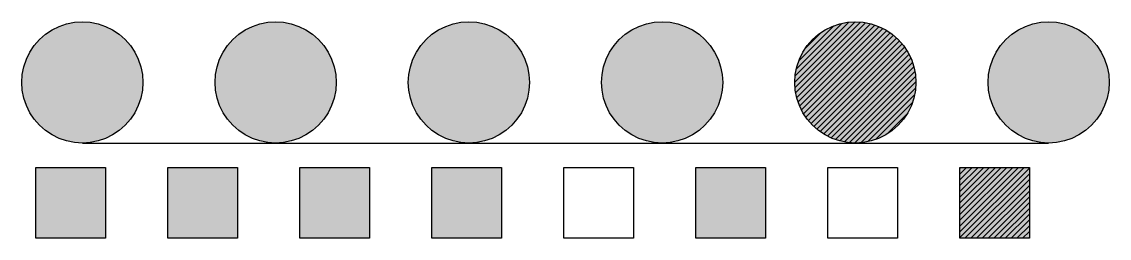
# Model space of a CAD drawing. Header units: millimetres. Extents: x -153298 to 620751, y -313239 to 250031.
# Drawn here: x 303048 to 620751, y -100983 to -37769 of the extents above; entities that cross this region are included whole.
import ezdxf

# ---------------------------------------------------------------- set-up
doc = ezdxf.new("R2010")
doc.units = ezdxf.units.MM
doc.set_wipeout_variables(frame=1)
for name, color, linetype in [('000 - CONCRETE_COL_CUT_COLOR_1', 7, 'Continuous'), ('000 - CONCRETE_COL_CUT_COLOR_5', 7, 'Continuous'), ('000 - CONCRETE_COL_HATCH_', 7, 'Continuous'), ('000 - CONCRETE_COL_WIPEOUT_', 7, 'Continuous'), ('000 - EXISTING_PRECAST_CUT_COLOR_4', 7, 'Continuous'), ('000 - EXISTING_PRECAST_HATCH_', 7, 'Continuous')]:
    doc.layers.add(name, color=color, linetype=linetype)
pattern_1 = [(50, (40589.9916, -1800810.8435), (7.28738676, -0.637563422), [0.762, -8.382]), (355, (40589.9916, -1800810.8435), (-1.409736857, 7.64227381), [0.6096, -6.705623367]), (100.4514447, (40590.599, -1800810.897), (5.877649884, 7.004710076), [0.647600352, -7.123609784]), (46.1842, (40589.992, -1800808.8115), (10.843161636, -1.681693117), [1.143, -12.573]), (96.6355576, (40590.895, -1800808.952), (9.49616536, 9.897044984), [0.971400926, -10.685424326]), (351.1841512, (40589.992, -1800808.812), (9.49616536, 9.89704498), [0.91439868, -10.05838928]), (21, (40591.0076, -1800809.3195), (6.06457565, -4.090607927), [0.762, -8.382]), (326, (40591.0076, -1800809.3195), (2.472081134, 7.367518645), [0.6096, -6.7056]), (71.451445, (40591.513, -1800809.6604), (8.53665677, 3.276910755), [0.647600352, -7.123597504]), (37.5, (40589.9916, -1800810.8435), (0.12354413, 3.382201555), [0, -6.62432, 0, -6.8072, 0, -6.731]), (7.5, (40589.9916, -1800810.8435), (2.6727865004, 4.007222993), [0, -3.88112, 0, -6.47192, 0, -2.5654]), (327.5, (40587.726, -1800810.8435), (5.4236238067, -0.2291497597), [0, -2.54, 0, -7.9248, 0, -10.5156]), (317.5, (40586.71, -1800810.8435), (5.925167255, 1.017059641), [0, -3.302, 0, -5.26288, 0, -7.4676])]

# ---------------------------------------------------------------- blocks, each defined once
blk = doc.blocks.new('*U6084')
at = {"layer": '000 - CONCRETE_COL_HATCH_'}
h = blk.add_hatch(dxfattribs=at)
h.set_pattern_fill('EARTH', scale=0.5, angle=45)
h.set_pattern_definition([(45, (40589.9916, -1800810.8435), (0, 4.4901280605), [3.175, -3.175]), (45, (40589.1497, -1800810.0016), (0, 4.4901280605), [3.175, -3.175]), (45, (40588.3078, -1800809.1597), (0, 4.4901280605), [3.175, -3.175]), (135, (40588.3078, -1800808.5985), (-4.4901280605, 0), [3.175, -3.175]), (135, (40589.1497, -1800807.7566), (-4.4901280605, 0), [3.175, -3.175]), (135, (40589.9916, -1800806.9147), (-4.4901280605, 0), [3.175, -3.175])])
h.paths.add_polyline_path([(0, 0), (20295, 0), (20295, -20676), (0, -20676)])
at = {"layer": '000 - CONCRETE_COL_CUT_COLOR_1', "color": 7}
blk.add_lwpolyline([(0, 0), (20295, 0), (20295, -20676), (0, -20676), (0, -20676), (0, -20676), (0, -20676), (0, -20676), (0, -20676), (0, -20676), (0, -20676), (0, -20676), (0, -20676), (0, -20676), (0, -20676), (0, -20676), (0, -20676), (0, -20676), (0, -20676), (0, -20676), (0, -20676), (0, -20676), (0, -20676), (0, -20676), (0, -20676), (0, -20676), (0, -20676), (0, -20676), (0, -20676), (0, -20676), (0, -20676), (0, -20676), (0, -20676), (0, -20676), (0, -20676), (0, -20676), (0, -20676), (0, -20676), (0, -20676), (0, -20676), (0, -20676), (0, -20676), (0, -20676), (0, -20676), (0, -20676), (0, -20676), (0, -20676), (0, -20676)], close=True, dxfattribs=at)
blk = doc.blocks.new('*U6085')
at = {"layer": '000 - CONCRETE_COL_HATCH_'}
h = blk.add_hatch(dxfattribs=at)
h.set_pattern_fill('AR-CONC', scale=0.04)
h.set_pattern_definition(pattern_1)
h.paths.add_polyline_path([(0, 0), (20295, 0), (20295, -20676), (0, -20676)])
at = {"layer": '000 - CONCRETE_COL_CUT_COLOR_1', "color": 7, "lineweight": -2}
blk.add_lwpolyline([(0, 0), (20295, 0), (20295, -20676), (0, -20676), (0, -20676), (0, -20676), (0, -20676), (0, -20676), (0, -20676), (0, -20676), (0, -20676), (0, -20676), (0, -20676), (0, -20676), (0, -20676), (0, -20676), (0, -20676), (0, -20676), (0, -20676), (0, -20676), (0, -20676), (0, -20676), (0, -20676), (0, -20676), (0, -20676), (0, -20676), (0, -20676), (0, -20676), (0, -20676), (0, -20676), (0, -20676), (0, -20676), (0, -20676), (0, -20676), (0, -20676), (0, -20676), (0, -20676), (0, -20676), (0, -20676), (0, -20676), (0, -20676), (0, -20676), (0, -20676), (0, -20676), (0, -20676), (0, -20676), (0, -20676), (0, -20676)], close=True, dxfattribs=at)
blk = doc.blocks.new('*U6086')
at = {"layer": '000 - CONCRETE_COL_HATCH_'}
h = blk.add_hatch(dxfattribs=at)
h.set_pattern_fill('ANSI31', scale=0.25)
h.set_pattern_definition([(45, (40589.9916, -1800810.8435), (-0.56126600757, 0.56126600757), [])])
h.paths.add_polyline_path([(0, 0), (20295, 0), (20295, -20676), (0, -20676)])
at = {"layer": '000 - CONCRETE_COL_CUT_COLOR_1', "color": 7}
blk.add_lwpolyline([(0, 0), (20295, 0), (20295, -20676), (0, -20676), (0, -20676), (0, -20676), (0, -20676), (0, -20676), (0, -20676), (0, -20676), (0, -20676), (0, -20676), (0, -20676), (0, -20676), (0, -20676), (0, -20676), (0, -20676), (0, -20676), (0, -20676), (0, -20676), (0, -20676), (0, -20676), (0, -20676), (0, -20676), (0, -20676), (0, -20676), (0, -20676), (0, -20676), (0, -20676), (0, -20676), (0, -20676), (0, -20676), (0, -20676), (0, -20676), (0, -20676), (0, -20676), (0, -20676), (0, -20676), (0, -20676), (0, -20676), (0, -20676), (0, -20676), (0, -20676), (0, -20676), (0, -20676), (0, -20676), (0, -20676), (0, -20676)], close=True, dxfattribs=at)
blk = doc.blocks.new('*U6087')
at = {"layer": '000 - CONCRETE_COL_HATCH_'}
h = blk.add_hatch(dxfattribs=at)
h.set_pattern_fill('ANSI37', scale=0.25)
h.set_pattern_definition([(45, (40589.9916, -1800810.8435), (-0.56126600757, 0.56126600757), []), (135, (40589.9916, -1800810.8435), (-0.56126600757, -0.56126600757), [])])
h.paths.add_polyline_path([(0, 0), (20295, 0), (20295, -20676), (0, -20676)])
at = {"layer": '000 - CONCRETE_COL_CUT_COLOR_1', "color": 7}
blk.add_lwpolyline([(0, 0), (20295, 0), (20295, -20676), (0, -20676), (0, -20676), (0, -20676), (0, -20676), (0, -20676), (0, -20676), (0, -20676), (0, -20676), (0, -20676), (0, -20676), (0, -20676), (0, -20676), (0, -20676), (0, -20676), (0, -20676), (0, -20676), (0, -20676), (0, -20676), (0, -20676), (0, -20676), (0, -20676), (0, -20676), (0, -20676), (0, -20676), (0, -20676), (0, -20676), (0, -20676), (0, -20676), (0, -20676), (0, -20676), (0, -20676), (0, -20676), (0, -20676), (0, -20676), (0, -20676), (0, -20676), (0, -20676), (0, -20676), (0, -20676), (0, -20676), (0, -20676), (0, -20676), (0, -20676), (0, -20676), (0, -20676)], close=True, dxfattribs=at)
blk = doc.blocks.new('*U6088')
at = {"layer": '000 - CONCRETE_COL_HATCH_'}
h = blk.add_hatch(dxfattribs=at)
h.set_pattern_fill('ANSI32', scale=0.5)
h.set_pattern_definition([(45, (40589.9916, -1800810.8435), (-3.367596045, 3.367596045), []), (45, (40592.2366, -1800810.8435), (-3.367596045, 3.367596045), [])])
h.paths.add_polyline_path([(0, 0), (20295, 0), (20295, -20676), (0, -20676)])
at = {"layer": '000 - CONCRETE_COL_CUT_COLOR_1', "color": 7}
blk.add_lwpolyline([(0, 0), (20295, 0), (20295, -20676), (0, -20676), (0, -20676), (0, -20676), (0, -20676), (0, -20676), (0, -20676), (0, -20676), (0, -20676), (0, -20676), (0, -20676), (0, -20676), (0, -20676), (0, -20676), (0, -20676), (0, -20676), (0, -20676), (0, -20676), (0, -20676), (0, -20676), (0, -20676), (0, -20676), (0, -20676), (0, -20676), (0, -20676), (0, -20676), (0, -20676), (0, -20676), (0, -20676), (0, -20676), (0, -20676), (0, -20676), (0, -20676), (0, -20676), (0, -20676), (0, -20676), (0, -20676), (0, -20676), (0, -20676), (0, -20676), (0, -20676), (0, -20676), (0, -20676), (0, -20676), (0, -20676), (0, -20676)], close=True, dxfattribs=at)
blk = doc.blocks.new('*U6110')
at = {"layer": '000 - EXISTING_PRECAST_HATCH_'}
h = blk.add_hatch(dxfattribs=at)
h.set_pattern_fill('AR-CONC', scale=0.04)
h.set_pattern_definition(pattern_1)
h.paths.add_polyline_path([(0, 0), (20295, 0), (20295, -20676), (0, -20676)])
h = blk.add_hatch(dxfattribs=at)
h.set_pattern_fill('ANSI31', scale=0.5)
h.set_pattern_definition([(45, (40590, -1800810.8), (-841.899, 841.899), [])])
h.paths.add_polyline_path([(0, 0), (20295, 0), (20295, -20676), (0, -20676)])
at = {"layer": '000 - CONCRETE_COL_CUT_COLOR_1', "color": 7, "lineweight": -2}
blk.add_lwpolyline([(0, 0), (20295, 0), (20295, -20676), (0, -20676), (0, -20676), (0, -20676), (0, -20676), (0, -20676), (0, -20676), (0, -20676), (0, -20676), (0, -20676), (0, -20676), (0, -20676), (0, -20676), (0, -20676), (0, -20676), (0, -20676), (0, -20676), (0, -20676), (0, -20676), (0, -20676), (0, -20676), (0, -20676), (0, -20676), (0, -20676), (0, -20676), (0, -20676), (0, -20676), (0, -20676), (0, -20676), (0, -20676), (0, -20676), (0, -20676), (0, -20676), (0, -20676), (0, -20676), (0, -20676), (0, -20676), (0, -20676), (0, -20676), (0, -20676), (0, -20676), (0, -20676), (0, -20676), (0, -20676), (0, -20676), (0, -20676)], close=True, dxfattribs=at)
blk = doc.blocks.new('who_s_create_that_block-deg45')
at = {"color": 7}
blk.add_wipeout([(17702, 17702), (17551, 20013), (17099, 22284), (16355, 24477), (15331, 26553), (14044, 28479), (12517, 30220), (10776, 31746), (8851, 33033), (6774, 34057), (4582, 34801), (2311, 35253), (0, 35404), (-2311, 35253), (-4582, 34801), (-6774, 34057), (-8851, 33033), (-10776, 31746), (-12517, 30220), (-14044, 28479), (-15331, 26553), (-16355, 24477), (-17099, 22284), (-17551, 20013), (-17702, 17702), (-17551, 15392), (-17099, 13121), (-16355, 10928), (-15331, 8851), (-14044, 6926), (-12517, 5185), (-10776, 3658), (-8851, 2372), (-6774, 1348), (-4582, 603), (-2311, 151), (0, 0), (2311, 151), (4582, 603), (6774, 1348), (8851, 2372), (10776, 3658), (12517, 5185), (14044, 6926), (15331, 8851), (16355, 10928), (17099, 13121), (17551, 15392)], dxfattribs=at).dxf.layer = '000 - CONCRETE_COL_WIPEOUT_'
at = {"layer": '000 - CONCRETE_COL_HATCH_'}
h = blk.add_hatch(dxfattribs=at)
h.set_pattern_fill('ANSI31', scale=0.25)
h.paths.add_polyline_path([(0, 0), (-2311, 151), (-4582, 603), (-6774, 1348), (-8851, 2372), (-10776, 3658), (-12517, 5185), (-14044, 6926), (-15331, 8851), (-16355, 10928), (-17099, 13121), (-17551, 15392), (-17702, 17702), (-17551, 20013), (-17099, 22284), (-16355, 24477), (-15331, 26553), (-14044, 28479), (-12517, 30220), (-10776, 31746), (-8851, 33033), (-6774, 34057), (-4582, 34801), (-2311, 35253), (0, 35404), (2311, 35253), (4582, 34801), (6774, 34057), (8851, 33033), (10776, 31746), (12517, 30220), (14044, 28479), (15331, 26553), (16355, 24477), (17099, 22284), (17551, 20013), (17702, 17702), (17551, 15392), (17099, 13121), (16355, 10928), (15331, 8851), (14044, 6926), (12517, 5185), (10776, 3658), (8851, 2372), (6774, 1348), (4582, 603), (2311, 151)])
at = {"layer": '000 - CONCRETE_COL_CUT_COLOR_1', "color": 7}
blk.add_lwpolyline([(0, 0), (-2311, 151), (-4582, 603), (-6774, 1348), (-8851, 2372), (-10776, 3658), (-12517, 5185), (-14044, 6926), (-15331, 8851), (-16355, 10928), (-17099, 13121), (-17551, 15392), (-17702, 17702), (-17551, 20013), (-17099, 22284), (-16355, 24477), (-15331, 26553), (-14044, 28479), (-12517, 30220), (-10776, 31746), (-8851, 33033), (-6774, 34057), (-4582, 34801), (-2311, 35253), (0, 35404), (2311, 35253), (4582, 34801), (6774, 34057), (8851, 33033), (10776, 31746), (12517, 30220), (14044, 28479), (15331, 26553), (16355, 24477), (17099, 22284), (17551, 20013), (17702, 17702), (17551, 15392), (17099, 13121), (16355, 10928), (15331, 8851), (14044, 6926), (12517, 5185), (10776, 3658), (8851, 2372), (6774, 1348), (4582, 603), (2311, 151)], close=True, dxfattribs=at)
blk = doc.blocks.new('who_s_create_that_block-hatch-x-patt')
at = {"color": 7}
blk.add_wipeout([(17702, 17702), (17551, 20013), (17099, 22284), (16355, 24477), (15331, 26553), (14044, 28479), (12517, 30220), (10776, 31746), (8851, 33033), (6774, 34057), (4582, 34801), (2311, 35253), (0, 35404), (-2311, 35253), (-4582, 34801), (-6774, 34057), (-8851, 33033), (-10776, 31746), (-12517, 30220), (-14044, 28479), (-15331, 26553), (-16355, 24477), (-17099, 22284), (-17551, 20013), (-17702, 17702), (-17551, 15392), (-17099, 13121), (-16355, 10928), (-15331, 8851), (-14044, 6926), (-12517, 5185), (-10776, 3658), (-8851, 2372), (-6774, 1348), (-4582, 603), (-2311, 151), (0, 0), (2311, 151), (4582, 603), (6774, 1348), (8851, 2372), (10776, 3658), (12517, 5185), (14044, 6926), (15331, 8851), (16355, 10928), (17099, 13121), (17551, 15392)], dxfattribs=at).dxf.layer = '000 - CONCRETE_COL_WIPEOUT_'
at = {"layer": '000 - CONCRETE_COL_HATCH_'}
h = blk.add_hatch(dxfattribs=at)
h.set_pattern_fill('ANSI37', scale=0.25)
h.paths.add_polyline_path([(0, 0), (-2311, 151), (-4582, 603), (-6774, 1348), (-8851, 2372), (-10776, 3658), (-12517, 5185), (-14044, 6926), (-15331, 8851), (-16355, 10928), (-17099, 13121), (-17551, 15392), (-17702, 17702), (-17551, 20013), (-17099, 22284), (-16355, 24477), (-15331, 26553), (-14044, 28479), (-12517, 30220), (-10776, 31746), (-8851, 33033), (-6774, 34057), (-4582, 34801), (-2311, 35253), (0, 35404), (2311, 35253), (4582, 34801), (6774, 34057), (8851, 33033), (10776, 31746), (12517, 30220), (14044, 28479), (15331, 26553), (16355, 24477), (17099, 22284), (17551, 20013), (17702, 17702), (17551, 15392), (17099, 13121), (16355, 10928), (15331, 8851), (14044, 6926), (12517, 5185), (10776, 3658), (8851, 2372), (6774, 1348), (4582, 603), (2311, 151)])
at = {"layer": '000 - CONCRETE_COL_CUT_COLOR_1', "color": 7}
blk.add_lwpolyline([(0, 0), (-2311, 151), (-4582, 603), (-6774, 1348), (-8851, 2372), (-10776, 3658), (-12517, 5185), (-14044, 6926), (-15331, 8851), (-16355, 10928), (-17099, 13121), (-17551, 15392), (-17702, 17702), (-17551, 20013), (-17099, 22284), (-16355, 24477), (-15331, 26553), (-14044, 28479), (-12517, 30220), (-10776, 31746), (-8851, 33033), (-6774, 34057), (-4582, 34801), (-2311, 35253), (0, 35404), (2311, 35253), (4582, 34801), (6774, 34057), (8851, 33033), (10776, 31746), (12517, 30220), (14044, 28479), (15331, 26553), (16355, 24477), (17099, 22284), (17551, 20013), (17702, 17702), (17551, 15392), (17099, 13121), (16355, 10928), (15331, 8851), (14044, 6926), (12517, 5185), (10776, 3658), (8851, 2372), (6774, 1348), (4582, 603), (2311, 151)], close=True, dxfattribs=at)
blk = doc.blocks.new('who_s_create_that_block-metal')
at = {"color": 7}
blk.add_wipeout([(17702, 17702), (17551, 20013), (17099, 22284), (16355, 24477), (15331, 26553), (14044, 28479), (12517, 30220), (10776, 31746), (8851, 33033), (6774, 34057), (4582, 34801), (2311, 35253), (0, 35404), (-2311, 35253), (-4582, 34801), (-6774, 34057), (-8851, 33033), (-10776, 31746), (-12517, 30220), (-14044, 28479), (-15331, 26553), (-16355, 24477), (-17099, 22284), (-17551, 20013), (-17702, 17702), (-17551, 15392), (-17099, 13121), (-16355, 10928), (-15331, 8851), (-14044, 6926), (-12517, 5185), (-10776, 3658), (-8851, 2372), (-6774, 1348), (-4582, 603), (-2311, 151), (0, 0), (2311, 151), (4582, 603), (6774, 1348), (8851, 2372), (10776, 3658), (12517, 5185), (14044, 6926), (15331, 8851), (16355, 10928), (17099, 13121), (17551, 15392)], dxfattribs=at).dxf.layer = '000 - CONCRETE_COL_WIPEOUT_'
at = {"layer": '000 - CONCRETE_COL_HATCH_'}
h = blk.add_hatch(dxfattribs=at)
h.set_pattern_fill('ANSI32', scale=0.5)
h.paths.add_polyline_path([(0, 0), (-2311, 151), (-4582, 603), (-6774, 1348), (-8851, 2372), (-10776, 3658), (-12517, 5185), (-14044, 6926), (-15331, 8851), (-16355, 10928), (-17099, 13121), (-17551, 15392), (-17702, 17702), (-17551, 20013), (-17099, 22284), (-16355, 24477), (-15331, 26553), (-14044, 28479), (-12517, 30220), (-10776, 31746), (-8851, 33033), (-6774, 34057), (-4582, 34801), (-2311, 35253), (0, 35404), (2311, 35253), (4582, 34801), (6774, 34057), (8851, 33033), (10776, 31746), (12517, 30220), (14044, 28479), (15331, 26553), (16355, 24477), (17099, 22284), (17551, 20013), (17702, 17702), (17551, 15392), (17099, 13121), (16355, 10928), (15331, 8851), (14044, 6926), (12517, 5185), (10776, 3658), (8851, 2372), (6774, 1348), (4582, 603), (2311, 151)])
at = {"layer": '000 - CONCRETE_COL_CUT_COLOR_1', "color": 7}
blk.add_lwpolyline([(0, 0), (-2311, 151), (-4582, 603), (-6774, 1348), (-8851, 2372), (-10776, 3658), (-12517, 5185), (-14044, 6926), (-15331, 8851), (-16355, 10928), (-17099, 13121), (-17551, 15392), (-17702, 17702), (-17551, 20013), (-17099, 22284), (-16355, 24477), (-15331, 26553), (-14044, 28479), (-12517, 30220), (-10776, 31746), (-8851, 33033), (-6774, 34057), (-4582, 34801), (-2311, 35253), (0, 35404), (2311, 35253), (4582, 34801), (6774, 34057), (8851, 33033), (10776, 31746), (12517, 30220), (14044, 28479), (15331, 26553), (16355, 24477), (17099, 22284), (17551, 20013), (17702, 17702), (17551, 15392), (17099, 13121), (16355, 10928), (15331, 8851), (14044, 6926), (12517, 5185), (10776, 3658), (8851, 2372), (6774, 1348), (4582, 603), (2311, 151)], close=True, dxfattribs=at)
blk = doc.blocks.new('who_s_create_that_block-RC')
at = {"color": 7}
blk.add_wipeout([(17702, 17702), (17551, 20013), (17099, 22284), (16355, 24477), (15331, 26553), (14044, 28479), (12517, 30220), (10776, 31746), (8851, 33033), (6774, 34057), (4582, 34801), (2311, 35253), (0, 35404), (-2311, 35253), (-4582, 34801), (-6774, 34057), (-8851, 33033), (-10776, 31746), (-12517, 30220), (-14044, 28479), (-15331, 26553), (-16355, 24477), (-17099, 22284), (-17551, 20013), (-17702, 17702), (-17551, 15392), (-17099, 13121), (-16355, 10928), (-15331, 8851), (-14044, 6926), (-12517, 5185), (-10776, 3658), (-8851, 2372), (-6774, 1348), (-4582, 603), (-2311, 151), (0, 0), (2311, 151), (4582, 603), (6774, 1348), (8851, 2372), (10776, 3658), (12517, 5185), (14044, 6926), (15331, 8851), (16355, 10928), (17099, 13121), (17551, 15392)], dxfattribs=at).dxf.layer = '000 - CONCRETE_COL_WIPEOUT_'
at = {"layer": '000 - CONCRETE_COL_HATCH_'}
h = blk.add_hatch(dxfattribs=at)
h.set_pattern_fill('AR-CONC', scale=0.04)
h.paths.add_polyline_path([(0, 0), (-2311, 151), (-4582, 603), (-6774, 1348), (-8851, 2372), (-10776, 3658), (-12517, 5185), (-14044, 6926), (-15331, 8851), (-16355, 10928), (-17099, 13121), (-17551, 15392), (-17702, 17702), (-17551, 20013), (-17099, 22284), (-16355, 24477), (-15331, 26553), (-14044, 28479), (-12517, 30220), (-10776, 31746), (-8851, 33033), (-6774, 34057), (-4582, 34801), (-2311, 35253), (0, 35404), (2311, 35253), (4582, 34801), (6774, 34057), (8851, 33033), (10776, 31746), (12517, 30220), (14044, 28479), (15331, 26553), (16355, 24477), (17099, 22284), (17551, 20013), (17702, 17702), (17551, 15392), (17099, 13121), (16355, 10928), (15331, 8851), (14044, 6926), (12517, 5185), (10776, 3658), (8851, 2372), (6774, 1348), (4582, 603), (2311, 151)])
at = {"layer": '000 - CONCRETE_COL_CUT_COLOR_1', "color": 7, "lineweight": -2}
blk.add_lwpolyline([(0, 0), (-2311, 151), (-4582, 603), (-6774, 1348), (-8851, 2372), (-10776, 3658), (-12517, 5185), (-14044, 6926), (-15331, 8851), (-16355, 10928), (-17099, 13121), (-17551, 15392), (-17702, 17702), (-17551, 20013), (-17099, 22284), (-16355, 24477), (-15331, 26553), (-14044, 28479), (-12517, 30220), (-10776, 31746), (-8851, 33033), (-6774, 34057), (-4582, 34801), (-2311, 35253), (0, 35404), (2311, 35253), (4582, 34801), (6774, 34057), (8851, 33033), (10776, 31746), (12517, 30220), (14044, 28479), (15331, 26553), (16355, 24477), (17099, 22284), (17551, 20013), (17702, 17702), (17551, 15392), (17099, 13121), (16355, 10928), (15331, 8851), (14044, 6926), (12517, 5185), (10776, 3658), (8851, 2372), (6774, 1348), (4582, 603), (2311, 151)], close=True, dxfattribs=at)
blk = doc.blocks.new('*U6111')
at = {"color": 7}
blk.add_wipeout([(17702, 17702), (17551, 20013), (17099, 22284), (16355, 24477), (15331, 26553), (14044, 28479), (12517, 30220), (10776, 31746), (8851, 33033), (6774, 34057), (4582, 34801), (2311, 35253), (0, 35404), (-2311, 35253), (-4582, 34801), (-6774, 34057), (-8851, 33033), (-10776, 31746), (-12517, 30220), (-14044, 28479), (-15331, 26553), (-16355, 24477), (-17099, 22284), (-17551, 20013), (-17702, 17702), (-17551, 15392), (-17099, 13121), (-16355, 10928), (-15331, 8851), (-14044, 6926), (-12517, 5185), (-10776, 3658), (-8851, 2372), (-6774, 1348), (-4582, 603), (-2311, 151), (0, 0), (2311, 151), (4582, 603), (6774, 1348), (8851, 2372), (10776, 3658), (12517, 5185), (14044, 6926), (15331, 8851), (16355, 10928), (17099, 13121), (17551, 15392)], dxfattribs=at).dxf.layer = '000 - CONCRETE_COL_WIPEOUT_'
at = {"layer": '000 - EXISTING_PRECAST_HATCH_'}
h = blk.add_hatch(dxfattribs=at)
h.set_pattern_fill('AR-CONC', scale=0.04)
h.paths.add_polyline_path([(0, 0), (-2311, 151), (-4582, 603), (-6774, 1348), (-8851, 2372), (-10776, 3658), (-12517, 5185), (-14044, 6926), (-15331, 8851), (-16355, 10928), (-17099, 13121), (-17551, 15392), (-17702, 17702), (-17551, 20013), (-17099, 22284), (-16355, 24477), (-15331, 26553), (-14044, 28479), (-12517, 30220), (-10776, 31746), (-8851, 33033), (-6774, 34057), (-4582, 34801), (-2311, 35253), (0, 35404), (2311, 35253), (4582, 34801), (6774, 34057), (8851, 33033), (10776, 31746), (12517, 30220), (14044, 28479), (15331, 26553), (16355, 24477), (17099, 22284), (17551, 20013), (17702, 17702), (17551, 15392), (17099, 13121), (16355, 10928), (15331, 8851), (14044, 6926), (12517, 5185), (10776, 3658), (8851, 2372), (6774, 1348), (4582, 603), (2311, 151)])
h = blk.add_hatch(dxfattribs=at)
h.set_pattern_fill('ANSI31', scale=0.5)
h.set_pattern_definition([(45, (0, 0), (-841.9, 841.9), [])])
h.paths.add_polyline_path([(0, 0), (-2311, 151), (-4582, 603), (-6774, 1348), (-8851, 2372), (-10776, 3658), (-12517, 5185), (-14044, 6926), (-15331, 8851), (-16355, 10928), (-17099, 13121), (-17551, 15392), (-17702, 17702), (-17551, 20013), (-17099, 22284), (-16355, 24477), (-15331, 26553), (-14044, 28479), (-12517, 30220), (-10776, 31746), (-8851, 33033), (-6774, 34057), (-4582, 34801), (-2311, 35253), (0, 35404), (2311, 35253), (4582, 34801), (6774, 34057), (8851, 33033), (10776, 31746), (12517, 30220), (14044, 28479), (15331, 26553), (16355, 24477), (17099, 22284), (17551, 20013), (17702, 17702), (17551, 15392), (17099, 13121), (16355, 10928), (15331, 8851), (14044, 6926), (12517, 5185), (10776, 3658), (8851, 2372), (6774, 1348), (4582, 603), (2311, 151)])
at = {"layer": '000 - CONCRETE_COL_CUT_COLOR_1', "color": 7, "lineweight": -2}
blk.add_lwpolyline([(0, 0), (-2311, 151), (-4582, 603), (-6774, 1348), (-8851, 2372), (-10776, 3658), (-12517, 5185), (-14044, 6926), (-15331, 8851), (-16355, 10928), (-17099, 13121), (-17551, 15392), (-17702, 17702), (-17551, 20013), (-17099, 22284), (-16355, 24477), (-15331, 26553), (-14044, 28479), (-12517, 30220), (-10776, 31746), (-8851, 33033), (-6774, 34057), (-4582, 34801), (-2311, 35253), (0, 35404), (2311, 35253), (4582, 34801), (6774, 34057), (8851, 33033), (10776, 31746), (12517, 30220), (14044, 28479), (15331, 26553), (16355, 24477), (17099, 22284), (17551, 20013), (17702, 17702), (17551, 15392), (17099, 13121), (16355, 10928), (15331, 8851), (14044, 6926), (12517, 5185), (10776, 3658), (8851, 2372), (6774, 1348), (4582, 603), (2311, 151)], close=True, dxfattribs=at)
blk = doc.blocks.new('who_s_create_that_block-SOID')
at = {"color": 7}
blk.add_wipeout([(17702, 17702), (17551, 20013), (17099, 22284), (16355, 24477), (15331, 26553), (14044, 28479), (12517, 30220), (10776, 31746), (8851, 33033), (6774, 34057), (4582, 34801), (2311, 35253), (0, 35404), (-2311, 35253), (-4582, 34801), (-6774, 34057), (-8851, 33033), (-10776, 31746), (-12517, 30220), (-14044, 28479), (-15331, 26553), (-16355, 24477), (-17099, 22284), (-17551, 20013), (-17702, 17702), (-17551, 15392), (-17099, 13121), (-16355, 10928), (-15331, 8851), (-14044, 6926), (-12517, 5185), (-10776, 3658), (-8851, 2372), (-6774, 1348), (-4582, 603), (-2311, 151), (0, 0), (2311, 151), (4582, 603), (6774, 1348), (8851, 2372), (10776, 3658), (12517, 5185), (14044, 6926), (15331, 8851), (16355, 10928), (17099, 13121), (17551, 15392)], dxfattribs=at).dxf.layer = '000 - CONCRETE_COL_WIPEOUT_'
at = {"layer": '000 - CONCRETE_COL_HATCH_'}
h = blk.add_hatch(dxfattribs=at)
h.set_pattern_fill('EARTH', scale=0.5, angle=45)
h.paths.add_polyline_path([(0, 0), (-2311, 151), (-4582, 603), (-6774, 1348), (-8851, 2372), (-10776, 3658), (-12517, 5185), (-14044, 6926), (-15331, 8851), (-16355, 10928), (-17099, 13121), (-17551, 15392), (-17702, 17702), (-17551, 20013), (-17099, 22284), (-16355, 24477), (-15331, 26553), (-14044, 28479), (-12517, 30220), (-10776, 31746), (-8851, 33033), (-6774, 34057), (-4582, 34801), (-2311, 35253), (0, 35404), (2311, 35253), (4582, 34801), (6774, 34057), (8851, 33033), (10776, 31746), (12517, 30220), (14044, 28479), (15331, 26553), (16355, 24477), (17099, 22284), (17551, 20013), (17702, 17702), (17551, 15392), (17099, 13121), (16355, 10928), (15331, 8851), (14044, 6926), (12517, 5185), (10776, 3658), (8851, 2372), (6774, 1348), (4582, 603), (2311, 151)])
at = {"layer": '000 - CONCRETE_COL_CUT_COLOR_1', "color": 7}
blk.add_lwpolyline([(0, 0), (-2311, 151), (-4582, 603), (-6774, 1348), (-8851, 2372), (-10776, 3658), (-12517, 5185), (-14044, 6926), (-15331, 8851), (-16355, 10928), (-17099, 13121), (-17551, 15392), (-17702, 17702), (-17551, 20013), (-17099, 22284), (-16355, 24477), (-15331, 26553), (-14044, 28479), (-12517, 30220), (-10776, 31746), (-8851, 33033), (-6774, 34057), (-4582, 34801), (-2311, 35253), (0, 35404), (2311, 35253), (4582, 34801), (6774, 34057), (8851, 33033), (10776, 31746), (12517, 30220), (14044, 28479), (15331, 26553), (16355, 24477), (17099, 22284), (17551, 20013), (17702, 17702), (17551, 15392), (17099, 13121), (16355, 10928), (15331, 8851), (14044, 6926), (12517, 5185), (10776, 3658), (8851, 2372), (6774, 1348), (4582, 603), (2311, 151)], close=True, dxfattribs=at)

msp = doc.modelspace()

# ---------------------------------------------------------------- linework, layer by layer
at = {"color": 7}
for points in [[(307209.1185, -80306.6764), (327504.1143, -80306.6764), (327504.1143, -100982.8507), (307209.1185, -100982.8507)], [(345767.5653, -80306.6764), (366062.5611, -80306.6764), (366062.5611, -100982.8507), (345767.5653, -100982.8507)], [(384326.0121, -80306.6764), (404621.0079, -80306.6764), (404621.0079, -100982.8507), (384326.0121, -100982.8507)], [(422884.4589, -80306.6764), (443179.4547, -80306.6764), (443179.4547, -100982.8507), (422884.4589, -100982.8507)], [(461442.9058, -80306.6764), (481737.9015, -80306.6764), (481737.9015, -100982.8507), (461442.9058, -100982.8507)], [(500001.3526, -80306.6764), (520296.3484, -80306.6764), (520296.3484, -100982.8507), (500001.3526, -100982.8507)], [(538559.7994, -80306.6764), (558854.7952, -80306.6764), (558854.7952, -100982.8507), (538559.7994, -100982.8507)], [(577118.2462, -80306.6764), (597413.242, -80306.6764), (597413.242, -100982.8507), (577118.2462, -100982.8507)]]:
    msp.add_lwpolyline(points, close=True, dxfattribs=at)

# ---------------------------------------------------------------- block references
for name, p in [('who_s_create_that_block-deg45', (320750.2529, -73173.02)), ('who_s_create_that_block-hatch-x-patt', (377210.0424, -73173.02)), ('who_s_create_that_block-metal', (433669.8319, -73173.02)), ('who_s_create_that_block-RC', (490129.6213, -73173.02)), ('*U6111', (546589.4108, -73173.02)), ('who_s_create_that_block-SOID', (603049.2003, -73173.02))]:
    msp.add_blockref(name, p, dxfattribs=at)

# ---------------------------------------------------------------- next in the draw order: linework, layer by layer
msp.add_line((320750.2529, -73173.02), (603049.2003, -73173.02), dxfattribs=at)

# ---------------------------------------------------------------- next in the draw order: block references
for name, p in [('*U6084', (307209.1185, -80306.6764)), ('*U6086', (384326.0121, -80306.6764)), ('*U6087', (422884.4589, -80306.6764)), ('*U6088', (500001.3526, -80306.6764))]:
    msp.add_blockref(name, p, dxfattribs=at)
at = {"layer": '000 - CONCRETE_COL_CUT_COLOR_5', "color": 7}
msp.add_blockref('*U6085', (345767.5653, -80306.6764), dxfattribs=at)
at = {"layer": '000 - EXISTING_PRECAST_CUT_COLOR_4', "color": 7}
msp.add_blockref('*U6110', (577118.2462, -80306.6764), dxfattribs=at)

doc.saveas('drawing.dxf')
